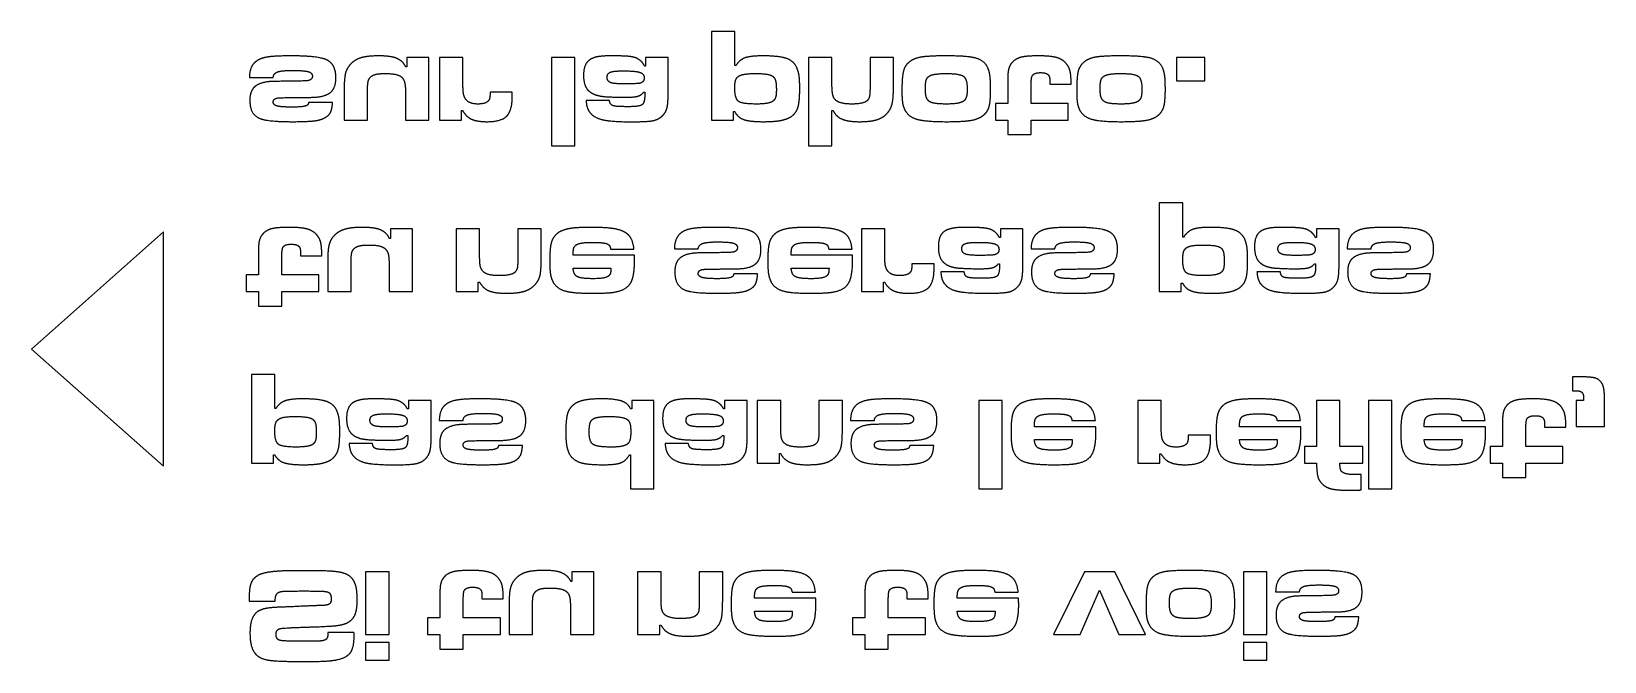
# Model space of a CAD drawing. Header units: millimetres. Extents: x 55 to 233, y 218 to 289.
import ezdxf

# ---------------------------------------------------------------- set-up
doc = ezdxf.new("R2010")
doc.units = ezdxf.units.MM
doc.layers.get('0').update_dxf_attribs({"linetype": 'CONTINUOUS'})

msp = doc.modelspace()

# ---------------------------------------------------------------- linework, layer by layer
for p, q in [((131.95, 289.1), (131.95, 279.05)), ((134.6, 289.1), (131.95, 289.1)), ((134.6, 285.23), (134.6, 289.1)), ((97.46, 285.09), (97.33, 285.09)), ((99.96, 286.15), (97.46, 286.15)), ((97.46, 286.15), (97.46, 285.09)), ((99.96, 279.05), (99.96, 286.15)), ((103.81, 286.15), (101.16, 286.15)), ((101.16, 286.15), (101.16, 279.05)), ((103.81, 283.2), (103.81, 286.15)), ((124.5, 285.18), (124.38, 285.18)), ((127.05, 286.15), (124.5, 286.15)), ((124.5, 286.15), (124.5, 285.18)), ((127.05, 281.88), (127.05, 286.15)), ((134.73, 285.23), (134.6, 285.23)), ((145.61, 286.15), (142.96, 286.15)), ((142.96, 286.15), (142.96, 276.15)), ((145.61, 283.12), (145.61, 286.15)), ((152.57, 286.15), (149.92, 286.15)), ((149.92, 286.15), (149.92, 282.69)), ((152.57, 282.69), (152.57, 286.15)), ((79.62, 283.89), (82.32, 283.89)), ((90.35, 282.3), (90.35, 279.05)), ((93, 279.05), (93, 282.3)), ((97.31, 281.91), (97.31, 279.05)), ((109.39, 282.21), (106.89, 282.21)), ((124.28, 282.2), (124.4, 282.2)), ((124.4, 282.2), (124.4, 281.83)), ((165.52, 283.01), (165.52, 280.95)), ((168.17, 280.95), (168.17, 283.01)), ((170.28, 283.11), (172.71, 283.11)), ((89.05, 281.06), (86.35, 281.06)), ((103.66, 279.05), (103.66, 280.12)), ((103.66, 280.12), (103.79, 280.12)), ((120.4, 281.28), (117.76, 281.28)), ((134.45, 279.05), (134.45, 280.01)), ((134.45, 280.01), (134.6, 280.01)), ((145.61, 276.15), (145.61, 280.13)), ((145.61, 280.13), (145.73, 280.13)), ((165.52, 280.95), (164.12, 280.95)), ((164.12, 280.95), (164.12, 279.05)), ((172.37, 280.95), (168.17, 280.95)), ((172.37, 279.05), (172.37, 280.95)), ((90.35, 279.05), (93, 279.05)), ((97.31, 279.05), (99.96, 279.05)), ((101.16, 279.05), (103.66, 279.05)), ((131.95, 279.05), (134.45, 279.05)), ((164.12, 279.05), (165.52, 279.05)), ((165.52, 279.05), (165.52, 277.42)), ((168.17, 277.42), (168.17, 279.05)), ((168.17, 279.05), (172.37, 279.05)), ((165.52, 277.42), (168.17, 277.42)), ((142.96, 276.15), (145.61, 276.15)), ((182.68, 269.66), (182.68, 259.61)), ((185.34, 269.66), (182.68, 269.66)), ((185.34, 265.79), (185.34, 269.66)), ((95.6, 265.64), (95.47, 265.64)), ((98.1, 266.71), (95.6, 266.71)), ((95.6, 266.71), (95.6, 265.64)), ((98.1, 259.61), (98.1, 266.71)), ((105.7, 266.71), (103.05, 266.71)), ((103.05, 266.71), (103.05, 259.61)), ((105.7, 263.87), (105.7, 266.71)), ((112.68, 266.71), (110.03, 266.71)), ((110.03, 266.71), (110.03, 263.48)), ((112.68, 263.48), (112.68, 266.71)), ((151.59, 266.71), (148.94, 266.71)), ((148.94, 266.71), (148.94, 259.61)), ((151.59, 263.76), (151.59, 266.71)), ((164.68, 265.74), (164.56, 265.74)), ((167.23, 266.71), (164.68, 266.71)), ((164.68, 266.71), (164.68, 265.74)), ((167.23, 262.43), (167.23, 266.71)), ((185.46, 265.79), (185.34, 265.79)), ((200.49, 265.74), (200.37, 265.74)), ((203.04, 266.71), (200.49, 266.71)), ((200.49, 266.71), (200.49, 265.74)), ((203.04, 262.43), (203.04, 266.71)), ((123.23, 263.73), (116.29, 263.73)), ((120.54, 264.43), (123.18, 264.43)), ((127.76, 264.45), (130.46, 264.45)), ((147.93, 263.73), (140.99, 263.73)), ((145.24, 264.43), (147.88, 264.43)), ((168.16, 264.45), (170.86, 264.45)), ((203.97, 264.45), (206.67, 264.45)), ((80.65, 263.57), (80.65, 261.5)), ((83.3, 261.5), (83.3, 263.57)), ((85.41, 263.67), (87.83, 263.67)), ((88.49, 262.85), (88.49, 259.61)), ((91.14, 259.61), (91.14, 262.85)), ((95.45, 262.46), (95.45, 259.61)), ((116.29, 262.28), (120.57, 262.28)), ((140.99, 262.28), (145.28, 262.28)), ((157.17, 262.76), (154.67, 262.76)), ((164.46, 262.76), (164.58, 262.76)), ((164.58, 262.76), (164.58, 262.38)), ((200.27, 262.76), (200.39, 262.76)), ((200.39, 262.76), (200.39, 262.38)), ((80.65, 261.5), (79.25, 261.5)), ((79.25, 261.5), (79.25, 259.61)), ((87.5, 261.5), (83.3, 261.5)), ((87.5, 259.61), (87.5, 261.5)), ((105.55, 259.61), (105.55, 260.69)), ((105.55, 260.69), (105.69, 260.69)), ((137.19, 261.61), (134.49, 261.61)), ((151.44, 259.61), (151.44, 260.68)), ((151.44, 260.68), (151.57, 260.68)), ((160.59, 261.83), (157.94, 261.83)), ((177.58, 261.61), (174.88, 261.61)), ((185.18, 259.61), (185.18, 260.57)), ((185.18, 260.57), (185.33, 260.57)), ((196.4, 261.83), (193.75, 261.83)), ((213.39, 261.61), (210.69, 261.61)), ((79.25, 259.61), (80.65, 259.61)), ((80.65, 259.61), (80.65, 257.97)), ((83.3, 257.97), (83.3, 259.61)), ((83.3, 259.61), (87.5, 259.61)), ((88.49, 259.61), (91.14, 259.61)), ((95.45, 259.61), (98.1, 259.61)), ((103.05, 259.61), (105.55, 259.61)), ((148.94, 259.61), (151.44, 259.61)), ((182.68, 259.61), (185.18, 259.61)), ((80.65, 257.97), (83.3, 257.97)), ((79.85, 250.21), (79.85, 240.16)), ((82.5, 250.21), (79.85, 250.21)), ((82.5, 246.35), (82.5, 250.21)), ((229.5, 249.93), (229.5, 248.36)), ((229.5, 248.36), (229.72, 248.36)), ((229.72, 248.36), (229.99, 248.36)), ((82.62, 246.35), (82.5, 246.35)), ((97.66, 246.3), (97.53, 246.3)), ((100.21, 247.26), (97.66, 247.26)), ((97.66, 247.26), (97.66, 246.3)), ((100.21, 242.99), (100.21, 247.26)), ((122.95, 246.33), (122.81, 246.33)), ((125.45, 247.26), (122.95, 247.26)), ((122.95, 247.26), (122.95, 246.33)), ((125.45, 237.26), (125.45, 247.26)), ((133.45, 246.3), (133.33, 246.3)), ((136, 247.26), (133.45, 247.26)), ((133.45, 247.26), (133.45, 246.3)), ((136, 242.99), (136, 247.26)), ((139.8, 247.26), (137.15, 247.26)), ((137.15, 247.26), (137.15, 240.16)), ((139.8, 244.43), (139.8, 247.26)), ((146.79, 247.26), (144.13, 247.26)), ((144.13, 247.26), (144.13, 244.04)), ((146.79, 244.04), (146.79, 247.26)), ((182.9, 247.26), (180.24, 247.26)), ((180.24, 247.26), (180.24, 240.16)), ((182.9, 244.32), (182.9, 247.26)), ((203.14, 247.26), (200.49, 247.26)), ((200.49, 247.26), (200.49, 242.06)), ((203.14, 242.06), (203.14, 247.26)), ((230.75, 247.26), (229.91, 247.26)), ((229.91, 247.26), (229.91, 244.3)), ((230.75, 247.54), (230.75, 247.26)), ((233.12, 244.3), (233.12, 247.21)), ((101.13, 245.01), (103.83, 245.01)), ((147.71, 245.01), (150.41, 245.01)), ((175.48, 244.29), (168.54, 244.29)), ((172.79, 244.99), (175.44, 244.99)), ((198.71, 244.29), (191.77, 244.29)), ((196.02, 244.99), (198.66, 244.99)), ((219.63, 244.29), (212.69, 244.29)), ((216.94, 244.99), (219.58, 244.99)), ((221.56, 244.13), (221.56, 242.06)), ((224.21, 242.06), (224.21, 244.13)), ((226.32, 244.22), (228.74, 244.22)), ((229.91, 244.3), (233.12, 244.3)), ((93.56, 242.39), (90.92, 242.39)), ((97.44, 243.31), (97.56, 243.31)), ((97.56, 243.31), (97.56, 242.94)), ((129.36, 242.39), (126.71, 242.39)), ((133.23, 243.31), (133.35, 243.31)), ((133.35, 243.31), (133.35, 242.94)), ((168.54, 242.84), (172.83, 242.84)), ((188.47, 243.32), (185.97, 243.32)), ((191.77, 242.84), (196.05, 242.84)), ((212.69, 242.84), (216.98, 242.84)), ((82.35, 240.16), (82.35, 241.12)), ((82.35, 241.12), (82.49, 241.12)), ((110.56, 242.17), (107.86, 242.17)), ((122.69, 241.12), (122.8, 241.12)), ((122.8, 241.12), (122.8, 237.26)), ((139.65, 240.16), (139.65, 241.25)), ((139.65, 241.25), (139.79, 241.25)), ((157.14, 242.17), (154.43, 242.17)), ((182.74, 240.16), (182.74, 241.23)), ((182.74, 241.23), (182.87, 241.23)), ((199.12, 242.06), (199.12, 240.16)), ((200.49, 242.06), (199.12, 242.06)), ((205.75, 242.06), (203.14, 242.06)), ((205.75, 240.16), (205.75, 242.06)), ((221.56, 242.06), (220.16, 242.06)), ((220.16, 242.06), (220.16, 240.16)), ((228.4, 242.06), (224.21, 242.06)), ((228.4, 240.16), (228.4, 242.06)), ((79.85, 240.16), (82.35, 240.16)), ((137.15, 240.16), (139.65, 240.16)), ((180.24, 240.16), (182.74, 240.16)), ((199.12, 240.16), (200.49, 240.16)), ((203.14, 240.16), (205.75, 240.16)), ((205.54, 237.12), (205.54, 238.87)), ((220.16, 240.16), (221.56, 240.16)), ((221.56, 240.16), (221.56, 238.53)), ((224.21, 238.53), (224.21, 240.16)), ((224.21, 240.16), (228.4, 240.16)), ((122.8, 237.26), (125.45, 237.26)), ((221.56, 238.53), (224.21, 238.53)), ((116.15, 226.76), (116.02, 226.76)), ((118.65, 227.82), (116.15, 227.82)), ((116.15, 227.82), (116.15, 226.76)), ((118.65, 220.72), (118.65, 227.82)), ((126.25, 227.82), (123.6, 227.82)), ((123.6, 227.82), (123.6, 220.72)), ((126.25, 224.98), (126.25, 227.82)), ((133.23, 227.82), (130.58, 227.82)), ((130.58, 227.82), (130.58, 224.6)), ((133.23, 224.6), (133.23, 227.82)), ((79.6, 224.98), (79.6, 224.51)), ((79.6, 224.51), (82.55, 224.51)), ((101.2, 224.68), (101.2, 222.62)), ((103.85, 222.62), (103.85, 224.68)), ((105.96, 224.78), (108.38, 224.78)), ((143.77, 224.84), (136.84, 224.84)), ((141.09, 225.55), (143.73, 225.55)), ((149.34, 224.68), (149.34, 222.62)), ((151.99, 222.62), (151.99, 224.68)), ((154.1, 224.78), (156.52, 224.78)), ((166.74, 224.84), (159.8, 224.84)), ((164.05, 225.55), (166.7, 225.55)), ((195.86, 225.56), (198.56, 225.56)), ((109.03, 223.97), (109.03, 220.72)), ((111.69, 220.72), (111.69, 223.97)), ((115.99, 223.58), (115.99, 220.72)), ((136.84, 223.39), (141.12, 223.39)), ((159.8, 223.39), (164.09, 223.39)), ((205.28, 222.73), (202.58, 222.73)), ((91.47, 220.96), (88.52, 220.96)), ((101.2, 222.62), (99.8, 222.62)), ((99.8, 222.62), (99.8, 220.72)), ((108.05, 222.62), (103.85, 222.62)), ((108.05, 220.72), (108.05, 222.62)), ((126.1, 220.72), (126.1, 221.8)), ((126.1, 221.8), (126.24, 221.8)), ((149.34, 222.62), (147.94, 222.62)), ((147.94, 222.62), (147.94, 220.72)), ((156.19, 222.62), (151.99, 222.62)), ((156.19, 220.72), (156.19, 222.62)), ((99.8, 220.72), (101.2, 220.72)), ((101.2, 220.72), (101.2, 219.09)), ((103.85, 219.09), (103.85, 220.72)), ((103.85, 220.72), (108.05, 220.72)), ((109.03, 220.72), (111.69, 220.72)), ((115.99, 220.72), (118.65, 220.72)), ((123.6, 220.72), (126.1, 220.72)), ((147.94, 220.72), (149.34, 220.72)), ((149.34, 220.72), (149.34, 219.09)), ((151.99, 219.09), (151.99, 220.72)), ((151.99, 220.72), (156.19, 220.72)), ((101.2, 219.09), (103.85, 219.09)), ((149.34, 219.09), (151.99, 219.09))]:
    msp.add_line(p, q)
for points in [[(113.85, 276.15), (116.5, 276.15), (116.5, 286.15), (113.85, 286.15)], [(184.62, 283.49), (187.83, 283.49), (187.83, 286.15), (184.62, 286.15)], [(69.89, 239.82), (69.89, 266.37), (54.94, 253.1)], [(162.24, 237.26), (164.89, 237.26), (164.89, 247.26), (162.24, 247.26)], [(206.38, 237.26), (209.03, 237.26), (209.03, 247.26), (206.38, 247.26)], [(92.79, 220.72), (95.45, 220.72), (95.45, 227.82), (92.79, 227.82)], [(170.71, 220.72), (173.72, 220.72), (175.93, 225.76), (178.12, 220.72), (181.13, 220.72), (177.64, 227.82), (174.21, 227.82)], [(192.23, 220.72), (194.88, 220.72), (194.88, 227.82), (192.23, 227.82)], [(92.79, 217.82), (95.45, 217.82), (95.45, 219.81), (92.79, 219.81)], [(192.23, 217.82), (194.88, 217.82), (194.88, 219.81), (192.23, 219.81)]]:
    msp.add_lwpolyline(points, close=True)
for points in [[(80.24, 285.59), (79.64, 285.05), (79.62, 283.89)], [(81.57, 286.18), (80.73, 286.03), (80.24, 285.59)], [(84.35, 286.33), (82.41, 286.33), (81.57, 286.18)], [(88.32, 285.9), (87.39, 286.33), (84.35, 286.33)], [(89.15, 285.15), (88.89, 285.65), (88.32, 285.9)], [(89.42, 283.84), (89.42, 284.65), (89.15, 285.15)], [(91.13, 285.44), (90.65, 284.94), (90.5, 284.34)], [(92.33, 286.13), (91.61, 285.92), (91.13, 285.44)], [(94.29, 286.33), (93.06, 286.33), (92.33, 286.13)], [(96.32, 286.05), (95.64, 286.33), (94.29, 286.33)], [(97.33, 285.09), (97.01, 285.77), (96.32, 286.05)], [(117.99, 285.73), (117.47, 285.24), (117.47, 284.13)], [(118.92, 286.2), (118.34, 286.06), (117.99, 285.73)], [(120.57, 286.33), (119.5, 286.33), (118.92, 286.2)], [(122.5, 286.28), (121.89, 286.33), (120.57, 286.33)], [(123.45, 286.08), (123.11, 286.22), (122.5, 286.28)], [(124.38, 285.18), (124.08, 285.8), (123.45, 286.08)], [(135.75, 286.1), (135.12, 285.87), (134.73, 285.23)], [(137.73, 286.33), (136.38, 286.33), (135.75, 286.1)], [(140.46, 286.04), (139.61, 286.33), (137.73, 286.33)], [(141.64, 284.96), (141.31, 285.74), (140.46, 286.04)], [(154.35, 285.62), (153.86, 285.22), (153.7, 284.57)], [(155.72, 286.19), (154.87, 286.05), (154.35, 285.62)], [(158.57, 286.33), (156.58, 286.33), (155.72, 286.19)], [(161.77, 286.11), (160.81, 286.33), (158.57, 286.33)], [(163.32, 284.84), (162.94, 285.83), (161.77, 286.11)], [(166.1, 285.67), (165.81, 285.39), (165.69, 285.06)], [(167.1, 286.19), (166.49, 286.05), (166.1, 285.67)], [(169, 286.33), (167.72, 286.33), (167.1, 286.19)], [(171.08, 286.13), (170.38, 286.33), (169, 286.33)], [(172.17, 285.42), (171.77, 285.93), (171.08, 286.13)], [(172.58, 284.58), (172.48, 285.04), (172.17, 285.42)], [(174.15, 285.62), (173.66, 285.22), (173.49, 284.57)], [(175.52, 286.19), (174.66, 286.05), (174.15, 285.62)], [(178.36, 286.33), (176.38, 286.33), (175.52, 286.19)], [(181.57, 286.11), (180.6, 286.33), (178.36, 286.33)], [(183.12, 284.84), (182.73, 285.83), (181.57, 286.11)], [(81.69, 283.39), (80.44, 283.22), (80, 282.57)], [(84.05, 283.45), (82.13, 283.45), (81.69, 283.39)], [(82.32, 283.89), (82.36, 284.35), (82.83, 284.52)], [(82.83, 284.52), (83.3, 284.68), (84.54, 284.68)], [(86.32, 283.53), (86.11, 283.48), (84.05, 283.45)], [(84.54, 284.68), (85.83, 284.68), (86.3, 284.54)], [(86.3, 284.54), (86.76, 284.41), (86.76, 284.02)], [(86.76, 284.02), (86.76, 283.66), (86.32, 283.53)], [(88.74, 282.13), (89.42, 282.63), (89.42, 283.84)], [(90.5, 284.34), (90.35, 283.75), (90.35, 282.3)], [(93, 282.3), (93, 283.07), (93.07, 283.4)], [(93.07, 283.4), (93.14, 283.73), (93.36, 283.94)], [(93.36, 283.94), (93.59, 284.16), (93.96, 284.25)], [(93.96, 284.25), (94.32, 284.33), (95.09, 284.33)], [(95.09, 284.33), (96.38, 284.33), (96.84, 283.94)], [(96.84, 283.94), (97.12, 283.69), (97.21, 283.3)], [(117.47, 284.13), (117.47, 282.89), (118.08, 282.34)], [(120.13, 283.89), (120.13, 284.32), (120.51, 284.48)], [(120.51, 283.31), (120.13, 283.5), (120.13, 283.89)], [(120.51, 284.48), (120.89, 284.63), (121.96, 284.63)], [(122.18, 283.15), (120.84, 283.15), (120.51, 283.31)], [(121.96, 284.63), (123.35, 284.63), (123.85, 284.46)], [(123.85, 284.46), (124.35, 284.3), (124.35, 283.83)], [(124.35, 283.83), (124.35, 283.4), (123.91, 283.24)], [(134.6, 282.68), (134.6, 283.28), (134.71, 283.6)], [(134.71, 283.6), (134.82, 283.91), (135.09, 284.06)], [(135.09, 284.06), (135.56, 284.33), (136.97, 284.33)], [(136.97, 284.33), (138.43, 284.33), (138.87, 284.04)], [(138.87, 284.04), (139.12, 283.87), (139.21, 283.54)], [(139.21, 283.54), (139.31, 283.2), (139.31, 282.49)], [(141.89, 284.04), (141.82, 284.54), (141.64, 284.96)], [(141.96, 282.63), (141.96, 283.53), (141.89, 284.04)], [(153.7, 284.57), (153.53, 283.91), (153.53, 282.37)], [(156.19, 282.65), (156.19, 283.34), (156.3, 283.64)], [(156.3, 283.64), (156.42, 283.94), (156.75, 284.1)], [(156.75, 284.1), (157.25, 284.33), (158.57, 284.33)], [(158.57, 284.33), (160.08, 284.33), (160.5, 284.02)], [(160.5, 284.02), (160.93, 283.7), (160.93, 282.58)], [(163.52, 283.95), (163.47, 284.44), (163.32, 284.84)], [(163.58, 282.46), (163.58, 283.45), (163.52, 283.95)], [(165.53, 284.16), (165.52, 283.94), (165.52, 283.01)], [(165.69, 285.06), (165.56, 284.74), (165.53, 284.16)], [(168.17, 283.01), (168.17, 283.85), (168.29, 284.06)], [(168.29, 284.06), (168.49, 284.43), (169.23, 284.43)], [(169.23, 284.43), (169.99, 284.43), (170.18, 284.08)], [(170.18, 284.08), (170.25, 283.94), (170.27, 283.8)], [(170.27, 283.8), (170.28, 283.67), (170.28, 283.11)], [(172.71, 283.11), (172.69, 284.13), (172.58, 284.58)], [(173.49, 284.57), (173.33, 283.91), (173.33, 282.37)], [(175.98, 282.65), (175.98, 283.34), (176.1, 283.64)], [(176.1, 283.64), (176.21, 283.94), (176.54, 284.1)], [(176.54, 284.1), (177.05, 284.33), (178.37, 284.33)], [(178.37, 284.33), (179.88, 284.33), (180.3, 284.02)], [(180.3, 284.02), (180.72, 283.7), (180.72, 282.58)], [(183.32, 283.95), (183.26, 284.44), (183.12, 284.84)], [(183.37, 282.46), (183.37, 283.45), (183.32, 283.95)], [(80, 282.57), (79.67, 282.09), (79.67, 281.27)], [(82.32, 281.09), (82.32, 281.53), (82.96, 281.57)], [(82.96, 281.57), (83.46, 281.61), (86.58, 281.63)], [(86.58, 281.63), (88.08, 281.64), (88.74, 282.13)], [(97.21, 283.3), (97.31, 282.9), (97.31, 281.91)], [(103.88, 282.01), (103.81, 282.39), (103.81, 283.2)], [(104.15, 281.38), (103.95, 281.64), (103.88, 282.01)], [(106.89, 282.21), (106.89, 281.58), (106.76, 281.34)], [(108.77, 279.5), (109.4, 280.13), (109.4, 281.73)], [(109.4, 281.73), (109.4, 281.83), (109.39, 282.21)], [(118.08, 282.34), (118.57, 281.91), (119.36, 281.78)], [(119.36, 281.78), (120.15, 281.64), (122.27, 281.64)], [(123.91, 283.24), (123.72, 283.17), (122.18, 283.15)], [(122.27, 281.64), (123.19, 281.64), (123.58, 281.75)], [(123.58, 281.75), (123.97, 281.86), (124.28, 282.2)], [(124.4, 281.83), (124.4, 280.99), (124.09, 280.78)], [(126.92, 280.42), (127.05, 280.91), (127.05, 281.88)], [(134.99, 281.2), (134.6, 281.54), (134.6, 282.68)], [(139.2, 281.56), (139.09, 281.27), (138.78, 281.11)], [(139.31, 282.49), (139.31, 281.84), (139.2, 281.56)], [(141.8, 280.66), (141.96, 281.28), (141.96, 282.63)], [(145.7, 281.93), (145.61, 282.3), (145.61, 283.12)], [(146.02, 281.32), (145.78, 281.55), (145.7, 281.93)], [(149.86, 281.76), (149.8, 281.47), (149.62, 281.28)], [(149.92, 282.69), (149.92, 282.06), (149.86, 281.76)], [(152.41, 280.83), (152.57, 281.44), (152.57, 282.69)], [(153.53, 282.37), (153.53, 281.49), (153.6, 281.03)], [(156.32, 281.58), (156.19, 281.94), (156.19, 282.65)], [(156.8, 281.07), (156.46, 281.23), (156.32, 281.58)], [(160.79, 281.56), (160.66, 281.23), (160.32, 281.09)], [(160.93, 282.58), (160.93, 281.88), (160.79, 281.56)], [(163.39, 280.52), (163.58, 281.13), (163.58, 282.46)], [(173.33, 282.37), (173.33, 281.49), (173.4, 281.03)], [(176.12, 281.58), (175.98, 281.94), (175.98, 282.65)], [(176.6, 281.07), (176.26, 281.23), (176.12, 281.58)], [(180.59, 281.56), (180.46, 281.23), (180.11, 281.09)], [(180.72, 282.58), (180.72, 281.88), (180.59, 281.56)], [(183.18, 280.52), (183.37, 281.13), (183.37, 282.46)], [(79.67, 281.27), (79.67, 279.7), (80.83, 279.23)], [(82.79, 280.64), (82.32, 280.76), (82.32, 281.09)], [(84.49, 280.52), (83.25, 280.52), (82.79, 280.64)], [(86.16, 280.72), (85.83, 280.52), (84.49, 280.52)], [(86.35, 281.06), (86.27, 280.79), (86.16, 280.72)], [(88.48, 279.52), (88.76, 279.75), (88.88, 280.08)], [(88.88, 280.08), (89, 280.41), (89.05, 281.06)], [(103.79, 280.12), (104.16, 279.44), (104.79, 279.15)], [(105.49, 280.87), (104.54, 280.87), (104.15, 281.38)], [(106.76, 281.34), (106.5, 280.87), (105.49, 280.87)], [(117.76, 281.28), (117.81, 280.45), (118.11, 280.02)], [(118.11, 280.02), (118.59, 279.34), (119.59, 279.1)], [(120.81, 280.68), (120.47, 280.79), (120.4, 281.28)], [(122.57, 280.57), (121.14, 280.57), (120.81, 280.68)], [(124.09, 280.78), (123.78, 280.57), (122.57, 280.57)], [(126.44, 279.57), (126.79, 279.92), (126.92, 280.42)], [(134.6, 280.01), (134.93, 279.35), (135.62, 279.11)], [(137.05, 280.87), (135.38, 280.87), (134.99, 281.2)], [(138.78, 281.11), (138.32, 280.87), (137.05, 280.87)], [(141.23, 279.64), (141.65, 280.03), (141.8, 280.66)], [(145.73, 280.13), (146.06, 279.46), (146.76, 279.16)], [(147.87, 280.87), (146.47, 280.87), (146.02, 281.32)], [(149.62, 281.28), (149.24, 280.87), (147.87, 280.87)], [(150.62, 279.07), (151.34, 279.28), (151.79, 279.75)], [(151.79, 279.75), (152.25, 280.23), (152.41, 280.83)], [(153.6, 281.03), (153.67, 280.57), (153.87, 280.19)], [(153.87, 280.19), (154.27, 279.42), (155.23, 279.15)], [(158.58, 280.87), (157.26, 280.87), (156.8, 281.07)], [(160.32, 281.09), (159.81, 280.87), (158.58, 280.87)], [(162.67, 279.52), (163.2, 279.9), (163.39, 280.52)], [(173.4, 281.03), (173.47, 280.57), (173.66, 280.19)], [(173.66, 280.19), (174.07, 279.42), (175.03, 279.15)], [(178.38, 280.87), (177.06, 280.87), (176.6, 281.07)], [(180.11, 281.09), (179.61, 280.87), (178.38, 280.87)], [(182.46, 279.52), (182.99, 279.9), (183.18, 280.52)], [(80.83, 279.23), (81.7, 278.87), (84.57, 278.87)], [(84.57, 278.87), (86.38, 278.87), (87.2, 279)], [(87.2, 279), (88.02, 279.14), (88.48, 279.52)], [(104.79, 279.15), (105.42, 278.87), (106.54, 278.87)], [(106.54, 278.87), (108.14, 278.87), (108.77, 279.5)], [(119.59, 279.1), (120.59, 278.86), (122.97, 278.86)], [(122.97, 278.86), (124.72, 278.86), (125.36, 278.99)], [(125.36, 278.99), (125.99, 279.12), (126.44, 279.57)], [(135.62, 279.11), (136.32, 278.87), (137.85, 278.87)], [(137.85, 278.87), (139.22, 278.87), (139.99, 279.05)], [(139.99, 279.05), (140.77, 279.23), (141.23, 279.64)], [(146.76, 279.16), (147.46, 278.87), (148.72, 278.87)], [(148.72, 278.87), (149.9, 278.87), (150.62, 279.07)], [(155.23, 279.15), (156.19, 278.87), (158.56, 278.87)], [(158.56, 278.87), (160.37, 278.87), (161.27, 279.01)], [(161.27, 279.01), (162.16, 279.15), (162.67, 279.52)], [(175.03, 279.15), (175.99, 278.87), (178.35, 278.87)], [(178.35, 278.87), (180.16, 278.87), (181.06, 279.01)], [(181.06, 279.01), (181.96, 279.15), (182.46, 279.52)], [(80.82, 265.62), (80.69, 265.29), (80.66, 264.71)], [(81.23, 266.23), (80.94, 265.95), (80.82, 265.62)], [(82.23, 266.75), (81.61, 266.61), (81.23, 266.23)], [(84.13, 266.89), (82.85, 266.89), (82.23, 266.75)], [(86.2, 266.69), (85.5, 266.89), (84.13, 266.89)], [(87.3, 265.98), (86.9, 266.49), (86.2, 266.69)], [(87.71, 265.14), (87.61, 265.59), (87.3, 265.98)], [(89.27, 266), (88.79, 265.5), (88.64, 264.9)], [(90.47, 266.68), (89.75, 266.48), (89.27, 266)], [(92.43, 266.89), (91.2, 266.89), (90.47, 266.68)], [(94.46, 266.61), (93.77, 266.89), (92.43, 266.89)], [(95.47, 265.64), (95.15, 266.32), (94.46, 266.61)], [(114.53, 266.22), (114.02, 265.83), (113.83, 265.19)], [(115.84, 266.74), (115.01, 266.59), (114.53, 266.22)], [(118.21, 266.89), (116.67, 266.89), (115.84, 266.74)], [(121.03, 266.72), (120.09, 266.89), (118.21, 266.89)], [(122.48, 266.1), (121.97, 266.54), (121.03, 266.72)], [(123.18, 264.43), (123.07, 265.59), (122.48, 266.1)], [(128.38, 266.15), (127.78, 265.61), (127.76, 264.45)], [(129.71, 266.74), (128.87, 266.59), (128.38, 266.15)], [(132.49, 266.89), (130.55, 266.89), (129.71, 266.74)], [(136.46, 266.46), (135.53, 266.89), (132.49, 266.89)], [(137.29, 265.71), (137.03, 266.21), (136.46, 266.46)], [(137.56, 264.4), (137.56, 265.2), (137.29, 265.71)], [(139.23, 266.22), (138.72, 265.83), (138.53, 265.19)], [(140.54, 266.74), (139.72, 266.59), (139.23, 266.22)], [(142.92, 266.89), (141.37, 266.89), (140.54, 266.74)], [(145.73, 266.72), (144.79, 266.89), (142.92, 266.89)], [(147.18, 266.1), (146.67, 266.54), (145.73, 266.72)], [(147.88, 264.43), (147.77, 265.59), (147.18, 266.1)], [(158.17, 266.29), (157.66, 265.8), (157.66, 264.68)], [(159.1, 266.75), (158.52, 266.62), (158.17, 266.29)], [(160.75, 266.89), (159.68, 266.89), (159.1, 266.75)], [(162.68, 266.83), (162.08, 266.89), (160.75, 266.89)], [(163.63, 266.63), (163.29, 266.78), (162.68, 266.83)], [(164.56, 265.74), (164.27, 266.35), (163.63, 266.63)], [(168.78, 266.15), (168.18, 265.61), (168.16, 264.45)], [(170.1, 266.74), (169.26, 266.59), (168.78, 266.15)], [(172.89, 266.89), (170.95, 266.89), (170.1, 266.74)], [(176.86, 266.46), (175.92, 266.89), (172.89, 266.89)], [(177.69, 265.71), (177.42, 266.21), (176.86, 266.46)], [(177.95, 264.4), (177.95, 265.2), (177.69, 265.71)], [(186.48, 266.66), (185.85, 266.43), (185.46, 265.79)], [(188.46, 266.89), (187.11, 266.89), (186.48, 266.66)], [(191.2, 266.59), (190.35, 266.89), (188.46, 266.89)], [(192.38, 265.52), (192.05, 266.3), (191.2, 266.59)], [(192.62, 264.6), (192.55, 265.1), (192.38, 265.52)], [(193.98, 266.29), (193.47, 265.8), (193.47, 264.68)], [(194.91, 266.75), (194.33, 266.62), (193.98, 266.29)], [(196.56, 266.89), (195.49, 266.89), (194.91, 266.75)], [(198.49, 266.83), (197.88, 266.89), (196.56, 266.89)], [(199.44, 266.63), (199.1, 266.78), (198.49, 266.83)], [(200.37, 265.74), (200.08, 266.35), (199.44, 266.63)], [(204.59, 266.15), (203.99, 265.61), (203.97, 264.45)], [(205.91, 266.74), (205.07, 266.59), (204.59, 266.15)], [(208.7, 266.89), (206.76, 266.89), (205.91, 266.74)], [(212.67, 266.46), (211.73, 266.89), (208.7, 266.89)], [(213.5, 265.71), (213.23, 266.21), (212.67, 266.46)], [(213.76, 264.4), (213.76, 265.2), (213.5, 265.71)], [(80.66, 264.71), (80.65, 264.5), (80.65, 263.57)], [(83.3, 263.57), (83.3, 264.41), (83.42, 264.62)], [(83.42, 264.62), (83.61, 264.98), (84.35, 264.98)], [(84.35, 264.98), (85.12, 264.98), (85.31, 264.63)], [(85.31, 264.63), (85.38, 264.49), (85.39, 264.36)], [(85.39, 264.36), (85.41, 264.22), (85.41, 263.67)], [(87.83, 263.67), (87.82, 264.68), (87.71, 265.14)], [(88.64, 264.9), (88.49, 264.3), (88.49, 262.85)], [(91.14, 262.85), (91.14, 263.63), (91.21, 263.96)], [(91.21, 263.96), (91.28, 264.29), (91.5, 264.5)], [(91.5, 264.5), (91.73, 264.72), (92.1, 264.8)], [(92.1, 264.8), (92.46, 264.89), (93.23, 264.89)], [(93.23, 264.89), (94.51, 264.89), (94.98, 264.49)], [(94.98, 264.49), (95.26, 264.24), (95.35, 263.85)], [(95.35, 263.85), (95.45, 263.46), (95.45, 262.46)], [(105.77, 262.52), (105.7, 262.9), (105.7, 263.87)], [(113.83, 265.19), (113.64, 264.54), (113.64, 263.19)], [(116.29, 263.73), (116.29, 264.27), (116.36, 264.51)], [(116.36, 264.51), (116.43, 264.74), (116.63, 264.9)], [(116.63, 264.9), (117.03, 265.19), (118.42, 265.19)], [(118.42, 265.19), (119.31, 265.19), (119.75, 265.12)], [(119.75, 265.12), (120.19, 265.05), (120.35, 264.89)], [(120.35, 264.89), (120.49, 264.76), (120.54, 264.43)], [(123.24, 263.01), (123.24, 263.18), (123.23, 263.73)], [(129.83, 263.94), (128.58, 263.78), (128.14, 263.13)], [(132.19, 264.01), (130.27, 264.01), (129.83, 263.94)], [(130.46, 264.45), (130.5, 264.9), (130.97, 265.07)], [(130.97, 265.07), (131.44, 265.24), (132.68, 265.24)], [(134.46, 264.09), (134.25, 264.03), (132.19, 264.01)], [(132.68, 265.24), (133.97, 265.24), (134.44, 265.1)], [(134.44, 265.1), (134.9, 264.96), (134.9, 264.58)], [(134.9, 264.58), (134.9, 264.21), (134.46, 264.09)], [(136.88, 262.69), (137.56, 263.18), (137.56, 264.4)], [(138.53, 265.19), (138.34, 264.54), (138.34, 263.19)], [(140.99, 263.73), (140.99, 264.27), (141.06, 264.51)], [(141.06, 264.51), (141.13, 264.74), (141.34, 264.9)], [(141.34, 264.9), (141.73, 265.19), (143.12, 265.19)], [(143.12, 265.19), (144.01, 265.19), (144.45, 265.12)], [(144.45, 265.12), (144.9, 265.05), (145.06, 264.89)], [(145.06, 264.89), (145.19, 264.76), (145.24, 264.43)], [(147.94, 263.01), (147.94, 263.18), (147.93, 263.73)], [(151.66, 262.57), (151.59, 262.95), (151.59, 263.76)], [(157.66, 264.68), (157.66, 263.45), (158.27, 262.9)], [(160.31, 264.45), (160.31, 264.88), (160.69, 265.04)], [(160.7, 263.87), (160.31, 264.06), (160.31, 264.45)], [(160.69, 265.04), (161.07, 265.19), (162.14, 265.19)], [(162.36, 263.71), (161.02, 263.71), (160.7, 263.87)], [(162.14, 265.19), (163.53, 265.19), (164.03, 265.02)], [(164.1, 263.8), (163.9, 263.72), (162.36, 263.71)], [(164.03, 265.02), (164.53, 264.85), (164.53, 264.38)], [(164.53, 264.38), (164.53, 263.96), (164.1, 263.8)], [(170.22, 263.94), (168.98, 263.78), (168.54, 263.13)], [(172.59, 264.01), (170.67, 264.01), (170.22, 263.94)], [(170.86, 264.45), (170.9, 264.9), (171.36, 265.07)], [(171.36, 265.07), (171.83, 265.24), (173.08, 265.24)], [(174.85, 264.09), (174.65, 264.03), (172.59, 264.01)], [(173.08, 265.24), (174.37, 265.24), (174.83, 265.1)], [(174.83, 265.1), (175.3, 264.96), (175.3, 264.58)], [(175.3, 264.58), (175.3, 264.21), (174.85, 264.09)], [(177.28, 262.69), (177.95, 263.18), (177.95, 264.4)], [(185.34, 263.23), (185.34, 263.84), (185.45, 264.15)], [(185.45, 264.15), (185.56, 264.46), (185.83, 264.62)], [(185.83, 264.62), (186.29, 264.89), (187.7, 264.89)], [(187.7, 264.89), (189.17, 264.89), (189.61, 264.6)], [(189.61, 264.6), (189.86, 264.43), (189.95, 264.09)], [(189.95, 264.09), (190.04, 263.76), (190.04, 263.05)], [(192.69, 263.19), (192.69, 264.09), (192.62, 264.6)], [(193.47, 264.68), (193.47, 263.45), (194.08, 262.9)], [(196.12, 264.45), (196.12, 264.88), (196.5, 265.04)], [(196.51, 263.87), (196.12, 264.06), (196.12, 264.45)], [(196.5, 265.04), (196.88, 265.19), (197.95, 265.19)], [(198.17, 263.71), (196.83, 263.71), (196.51, 263.87)], [(197.95, 265.19), (199.34, 265.19), (199.84, 265.02)], [(199.91, 263.8), (199.71, 263.72), (198.17, 263.71)], [(199.84, 265.02), (200.34, 264.85), (200.34, 264.38)], [(200.34, 264.38), (200.34, 263.96), (199.91, 263.8)], [(206.03, 263.94), (204.79, 263.78), (204.35, 263.13)], [(208.4, 264.01), (206.48, 264.01), (206.03, 263.94)], [(206.67, 264.45), (206.71, 264.9), (207.17, 265.07)], [(207.17, 265.07), (207.64, 265.24), (208.89, 265.24)], [(210.66, 264.09), (210.46, 264.03), (208.4, 264.01)], [(208.89, 265.24), (210.18, 265.24), (210.64, 265.1)], [(210.64, 265.1), (211.11, 264.96), (211.11, 264.58)], [(211.11, 264.58), (211.11, 264.21), (210.66, 264.09)], [(213.09, 262.69), (213.76, 263.18), (213.76, 264.4)], [(106.09, 261.89), (105.85, 262.15), (105.77, 262.52)], [(109.97, 262.32), (109.91, 262.02), (109.69, 261.8)], [(110.03, 263.48), (110.03, 262.63), (109.97, 262.32)], [(112.54, 261.42), (112.68, 262.02), (112.68, 263.48)], [(113.64, 263.19), (113.64, 262.18), (113.71, 261.67)], [(116.75, 261.31), (116.32, 261.54), (116.29, 262.28)], [(120.57, 262.28), (120.56, 261.86), (120.52, 261.71)], [(122.76, 260.51), (123.24, 261.26), (123.24, 263.01)], [(128.14, 263.13), (127.81, 262.65), (127.81, 261.83)], [(130.46, 261.65), (130.46, 262.08), (131.1, 262.13)], [(131.1, 262.13), (131.6, 262.16), (134.72, 262.19)], [(134.72, 262.19), (136.21, 262.19), (136.88, 262.69)], [(138.34, 263.19), (138.34, 262.18), (138.41, 261.67)], [(141.45, 261.31), (141.02, 261.54), (140.99, 262.28)], [(145.28, 262.28), (145.26, 261.86), (145.22, 261.71)], [(147.46, 260.51), (147.94, 261.26), (147.94, 263.01)], [(151.93, 261.94), (151.73, 262.19), (151.66, 262.57)], [(153.27, 261.42), (152.32, 261.42), (151.93, 261.94)], [(154.67, 262.76), (154.67, 262.14), (154.54, 261.89)], [(156.55, 260.05), (157.18, 260.68), (157.18, 262.29)], [(157.18, 262.29), (157.18, 262.38), (157.17, 262.76)], [(158.27, 262.9), (158.75, 262.46), (159.54, 262.33)], [(159.54, 262.33), (160.33, 262.2), (162.46, 262.2)], [(162.46, 262.2), (163.37, 262.2), (163.76, 262.31)], [(163.76, 262.31), (164.16, 262.41), (164.46, 262.76)], [(164.58, 262.38), (164.58, 261.55), (164.27, 261.34)], [(167.1, 260.97), (167.23, 261.47), (167.23, 262.43)], [(168.54, 263.13), (168.21, 262.65), (168.21, 261.83)], [(170.86, 261.65), (170.86, 262.08), (171.5, 262.13)], [(171.5, 262.13), (171.99, 262.16), (175.12, 262.19)], [(175.12, 262.19), (176.61, 262.19), (177.28, 262.69)], [(185.72, 261.76), (185.34, 262.1), (185.34, 263.23)], [(189.93, 262.11), (189.82, 261.83), (189.51, 261.67)], [(190.04, 263.05), (190.04, 262.4), (189.93, 262.11)], [(192.54, 261.21), (192.69, 261.84), (192.69, 263.19)], [(194.08, 262.9), (194.56, 262.46), (195.35, 262.33)], [(195.35, 262.33), (196.14, 262.2), (198.27, 262.2)], [(198.27, 262.2), (199.18, 262.2), (199.57, 262.31)], [(199.57, 262.31), (199.97, 262.41), (200.27, 262.76)], [(200.39, 262.38), (200.39, 261.55), (200.08, 261.34)], [(202.91, 260.97), (203.04, 261.47), (203.04, 262.43)], [(204.35, 263.13), (204.02, 262.65), (204.02, 261.83)], [(206.67, 261.65), (206.67, 262.08), (207.31, 262.13)], [(207.31, 262.13), (207.8, 262.16), (210.93, 262.19)], [(210.93, 262.19), (212.42, 262.19), (213.09, 262.69)], [(105.69, 260.69), (106.05, 260), (106.73, 259.71)], [(107.91, 261.42), (106.54, 261.42), (106.09, 261.89)], [(109.69, 261.8), (109.31, 261.42), (107.91, 261.42)], [(110.7, 259.63), (111.43, 259.83), (111.9, 260.32)], [(111.9, 260.32), (112.39, 260.82), (112.54, 261.42)], [(113.71, 261.67), (113.78, 261.16), (113.99, 260.75)], [(113.99, 260.75), (114.41, 259.9), (115.53, 259.64)], [(118.52, 261.07), (117.18, 261.07), (116.75, 261.31)], [(120.36, 261.42), (120.02, 261.07), (118.52, 261.07)], [(120.52, 261.71), (120.48, 261.55), (120.36, 261.42)], [(120.98, 259.55), (122.27, 259.77), (122.76, 260.51)], [(127.81, 261.83), (127.81, 260.26), (128.97, 259.78)], [(130.93, 261.2), (130.46, 261.32), (130.46, 261.65)], [(132.63, 261.07), (131.39, 261.07), (130.93, 261.2)], [(134.3, 261.28), (133.97, 261.07), (132.63, 261.07)], [(134.49, 261.61), (134.41, 261.35), (134.3, 261.28)], [(136.62, 260.08), (136.9, 260.31), (137.02, 260.64)], [(137.02, 260.64), (137.14, 260.97), (137.19, 261.61)], [(138.41, 261.67), (138.49, 261.16), (138.69, 260.75)], [(138.69, 260.75), (139.12, 259.9), (140.23, 259.64)], [(143.23, 261.07), (141.88, 261.07), (141.45, 261.31)], [(145.06, 261.42), (144.72, 261.07), (143.23, 261.07)], [(145.22, 261.71), (145.18, 261.55), (145.06, 261.42)], [(145.69, 259.55), (146.98, 259.77), (147.46, 260.51)], [(151.57, 260.68), (151.94, 260), (152.57, 259.71)], [(154.54, 261.89), (154.28, 261.42), (153.27, 261.42)], [(157.94, 261.83), (157.99, 261.01), (158.29, 260.58)], [(158.29, 260.58), (158.77, 259.9), (159.77, 259.66)], [(160.99, 261.23), (160.65, 261.34), (160.59, 261.83)], [(162.76, 261.12), (161.33, 261.12), (160.99, 261.23)], [(164.27, 261.34), (163.97, 261.12), (162.76, 261.12)], [(166.62, 260.13), (166.98, 260.48), (167.1, 260.97)], [(168.21, 261.83), (168.21, 260.26), (169.36, 259.78)], [(171.32, 261.2), (170.86, 261.32), (170.86, 261.65)], [(173.03, 261.07), (171.78, 261.07), (171.32, 261.2)], [(174.7, 261.28), (174.37, 261.07), (173.03, 261.07)], [(174.88, 261.61), (174.81, 261.35), (174.7, 261.28)], [(177.01, 260.08), (177.29, 260.31), (177.41, 260.64)], [(177.41, 260.64), (177.53, 260.97), (177.58, 261.61)], [(185.33, 260.57), (185.66, 259.91), (186.36, 259.67)], [(187.78, 261.42), (186.11, 261.42), (185.72, 261.76)], [(189.51, 261.67), (189.06, 261.43), (187.78, 261.42)], [(190.73, 259.6), (191.5, 259.78), (191.96, 260.2)], [(191.96, 260.2), (192.38, 260.59), (192.54, 261.21)], [(193.75, 261.83), (193.8, 261.01), (194.1, 260.58)], [(194.1, 260.58), (194.58, 259.9), (195.58, 259.66)], [(196.8, 261.23), (196.46, 261.34), (196.4, 261.83)], [(198.57, 261.12), (197.14, 261.12), (196.8, 261.23)], [(200.08, 261.34), (199.77, 261.12), (198.57, 261.12)], [(202.43, 260.13), (202.79, 260.48), (202.91, 260.97)], [(204.02, 261.83), (204.02, 260.26), (205.17, 259.78)], [(207.13, 261.2), (206.67, 261.32), (206.67, 261.65)], [(208.84, 261.07), (207.59, 261.07), (207.13, 261.2)], [(210.51, 261.28), (210.18, 261.07), (208.84, 261.07)], [(210.69, 261.61), (210.62, 261.35), (210.51, 261.28)], [(212.82, 260.08), (213.1, 260.31), (213.22, 260.64)], [(213.22, 260.64), (213.34, 260.97), (213.39, 261.61)], [(106.73, 259.71), (107.42, 259.42), (108.7, 259.42)], [(108.7, 259.42), (109.97, 259.42), (110.7, 259.63)], [(115.53, 259.64), (116.48, 259.42), (118.49, 259.42)], [(118.49, 259.42), (120.26, 259.42), (120.98, 259.55)], [(128.97, 259.78), (129.84, 259.42), (132.71, 259.42)], [(132.71, 259.42), (134.52, 259.42), (135.34, 259.56)], [(135.34, 259.56), (136.16, 259.69), (136.62, 260.08)], [(140.23, 259.64), (141.18, 259.42), (143.19, 259.42)], [(143.19, 259.42), (144.96, 259.42), (145.69, 259.55)], [(152.57, 259.71), (153.2, 259.42), (154.32, 259.42)], [(154.32, 259.42), (155.92, 259.42), (156.55, 260.05)], [(159.77, 259.66), (160.77, 259.42), (163.15, 259.42)], [(163.15, 259.42), (164.9, 259.42), (165.54, 259.55)], [(165.54, 259.55), (166.18, 259.68), (166.62, 260.13)], [(169.36, 259.78), (170.24, 259.42), (173.11, 259.42)], [(173.11, 259.42), (174.92, 259.42), (175.74, 259.56)], [(175.74, 259.56), (176.56, 259.69), (177.01, 260.08)], [(186.36, 259.67), (187.05, 259.42), (188.58, 259.42)], [(188.58, 259.42), (189.95, 259.42), (190.73, 259.6)], [(195.58, 259.66), (196.58, 259.42), (198.96, 259.42)], [(198.96, 259.42), (200.71, 259.42), (201.35, 259.55)], [(201.35, 259.55), (201.99, 259.68), (202.43, 260.13)], [(205.17, 259.78), (206.05, 259.42), (208.92, 259.42)], [(208.92, 259.42), (210.73, 259.42), (211.55, 259.56)], [(211.55, 259.56), (212.37, 259.69), (212.82, 260.08)], [(230.27, 249.94), (229.92, 249.94), (229.5, 249.93)], [(231.96, 249.83), (231.47, 249.94), (230.27, 249.94)], [(232.73, 249.34), (232.44, 249.71), (231.96, 249.83)], [(229.99, 248.36), (230.39, 248.36), (230.57, 248.17)], [(230.57, 248.17), (230.75, 247.98), (230.75, 247.54)], [(233.03, 248.6), (232.95, 249.06), (232.73, 249.34)], [(233.12, 247.21), (233.12, 248.14), (233.03, 248.6)], [(83.64, 247.21), (83.01, 246.98), (82.62, 246.35)], [(85.63, 247.45), (84.27, 247.45), (83.64, 247.21)], [(88.36, 247.15), (87.51, 247.45), (85.63, 247.45)], [(89.54, 246.08), (89.21, 246.85), (88.36, 247.15)], [(89.79, 245.15), (89.72, 245.66), (89.54, 246.08)], [(91.14, 246.84), (90.63, 246.35), (90.63, 245.24)], [(92.08, 247.31), (91.5, 247.17), (91.14, 246.84)], [(93.72, 247.45), (92.65, 247.45), (92.08, 247.31)], [(95.66, 247.39), (95.05, 247.45), (93.72, 247.45)], [(96.6, 247.19), (96.27, 247.34), (95.66, 247.39)], [(97.53, 246.3), (97.24, 246.91), (96.6, 247.19)], [(101.75, 246.71), (101.15, 246.16), (101.13, 245.01)], [(103.08, 247.3), (102.24, 247.15), (101.75, 246.71)], [(105.86, 247.45), (103.92, 247.45), (103.08, 247.3)], [(109.83, 247.01), (108.9, 247.45), (105.86, 247.45)], [(110.66, 246.26), (110.4, 246.76), (109.83, 247.01)], [(110.93, 244.95), (110.93, 245.76), (110.66, 246.26)], [(116.23, 246.69), (115.79, 246.3), (115.62, 245.64)], [(117.46, 247.28), (116.68, 247.11), (116.23, 246.69)], [(119.67, 247.45), (118.24, 247.45), (117.46, 247.28)], [(122.19, 247.01), (121.46, 247.45), (119.67, 247.45)], [(122.81, 246.33), (122.53, 246.82), (122.19, 247.01)], [(126.94, 246.84), (126.43, 246.35), (126.43, 245.24)], [(127.87, 247.31), (127.29, 247.17), (126.94, 246.84)], [(129.52, 247.45), (128.45, 247.45), (127.87, 247.31)], [(131.45, 247.39), (130.84, 247.45), (129.52, 247.45)], [(132.4, 247.19), (132.06, 247.34), (131.45, 247.39)], [(133.33, 246.3), (133.03, 246.91), (132.4, 247.19)], [(148.33, 246.71), (147.73, 246.16), (147.71, 245.01)], [(149.66, 247.3), (148.82, 247.15), (148.33, 246.71)], [(152.44, 247.45), (150.5, 247.45), (149.66, 247.3)], [(156.41, 247.01), (155.47, 247.45), (152.44, 247.45)], [(157.24, 246.26), (156.98, 246.76), (156.41, 247.01)], [(157.5, 244.95), (157.5, 245.76), (157.24, 246.26)], [(166.79, 246.78), (166.27, 246.39), (166.08, 245.74)], [(168.1, 247.3), (167.27, 247.15), (166.79, 246.78)], [(170.47, 247.45), (168.93, 247.45), (168.1, 247.3)], [(173.28, 247.27), (172.35, 247.45), (170.47, 247.45)], [(174.73, 246.65), (174.22, 247.1), (173.28, 247.27)], [(175.44, 244.99), (175.33, 246.15), (174.73, 246.65)], [(190.01, 246.78), (189.5, 246.39), (189.31, 245.74)], [(191.32, 247.3), (190.49, 247.15), (190.01, 246.78)], [(193.69, 247.45), (192.15, 247.45), (191.32, 247.3)], [(196.51, 247.27), (195.57, 247.45), (193.69, 247.45)], [(197.96, 246.65), (197.45, 247.1), (196.51, 247.27)], [(198.66, 244.99), (198.55, 246.15), (197.96, 246.65)], [(210.93, 246.78), (210.42, 246.39), (210.23, 245.74)], [(212.24, 247.3), (211.42, 247.15), (210.93, 246.78)], [(214.62, 247.45), (213.07, 247.45), (212.24, 247.3)], [(217.43, 247.27), (216.49, 247.45), (214.62, 247.45)], [(218.88, 246.65), (218.37, 247.1), (217.43, 247.27)], [(219.58, 244.99), (219.47, 246.15), (218.88, 246.65)], [(221.72, 246.18), (221.6, 245.85), (221.57, 245.27)], [(222.13, 246.79), (221.85, 246.51), (221.72, 246.18)], [(223.14, 247.31), (222.52, 247.17), (222.13, 246.79)], [(225.03, 247.45), (223.76, 247.45), (223.14, 247.31)], [(227.11, 247.24), (226.41, 247.45), (225.03, 247.45)], [(228.21, 246.54), (227.81, 247.04), (227.11, 247.24)], [(228.62, 245.69), (228.51, 246.15), (228.21, 246.54)], [(82.5, 243.79), (82.5, 244.4), (82.61, 244.71)], [(82.61, 244.71), (82.72, 245.02), (82.99, 245.17)], [(82.99, 245.17), (83.45, 245.45), (84.87, 245.45)], [(84.87, 245.45), (86.33, 245.45), (86.77, 245.15)], [(86.77, 245.15), (87.02, 244.98), (87.11, 244.65)], [(87.11, 244.65), (87.2, 244.32), (87.2, 243.61)], [(89.86, 243.75), (89.86, 244.65), (89.79, 245.15)], [(90.63, 245.24), (90.63, 244), (91.24, 243.45)], [(93.28, 245.01), (93.28, 245.44), (93.66, 245.59)], [(93.67, 244.43), (93.28, 244.62), (93.28, 245.01)], [(93.66, 245.59), (94.05, 245.75), (95.12, 245.75)], [(95.34, 244.27), (93.99, 244.27), (93.67, 244.43)], [(95.12, 245.75), (96.51, 245.75), (97.01, 245.58)], [(97.07, 244.35), (96.87, 244.28), (95.34, 244.27)], [(97.01, 245.58), (97.5, 245.41), (97.5, 244.94)], [(97.5, 244.94), (97.5, 244.52), (97.07, 244.35)], [(103.2, 244.5), (101.95, 244.33), (101.51, 243.69)], [(105.56, 244.57), (103.64, 244.57), (103.2, 244.5)], [(103.83, 245.01), (103.87, 245.46), (104.34, 245.63)], [(104.34, 245.63), (104.81, 245.8), (106.05, 245.8)], [(107.83, 244.65), (107.62, 244.59), (105.56, 244.57)], [(106.05, 245.8), (107.34, 245.8), (107.81, 245.66)], [(107.81, 245.66), (108.27, 245.52), (108.27, 245.14)], [(108.27, 245.14), (108.27, 244.77), (107.83, 244.65)], [(110.25, 243.25), (110.93, 243.74), (110.93, 244.95)], [(115.62, 245.64), (115.46, 244.99), (115.46, 243.67)], [(118.11, 243.64), (118.11, 244.43), (118.24, 244.78)], [(118.24, 244.78), (118.38, 245.12), (118.73, 245.26)], [(118.73, 245.26), (119.21, 245.45), (120.4, 245.45)], [(120.4, 245.45), (121.88, 245.45), (122.38, 245.14)], [(122.38, 245.14), (122.62, 244.99), (122.72, 244.67)], [(122.72, 244.67), (122.82, 244.35), (122.82, 243.72)], [(126.43, 245.24), (126.43, 244), (127.03, 243.45)], [(129.08, 245.01), (129.08, 245.44), (129.46, 245.59)], [(129.47, 244.43), (129.08, 244.62), (129.08, 245.01)], [(129.46, 245.59), (129.84, 245.75), (130.91, 245.75)], [(131.13, 244.27), (129.79, 244.27), (129.47, 244.43)], [(130.91, 245.75), (132.3, 245.75), (132.8, 245.58)], [(132.87, 244.35), (132.67, 244.28), (131.13, 244.27)], [(132.8, 245.58), (133.3, 245.41), (133.3, 244.94)], [(133.3, 244.94), (133.3, 244.52), (132.87, 244.35)], [(139.88, 243.08), (139.8, 243.45), (139.8, 244.43)], [(149.77, 244.5), (148.53, 244.33), (148.09, 243.69)], [(152.14, 244.57), (150.22, 244.57), (149.77, 244.5)], [(150.41, 245.01), (150.45, 245.46), (150.92, 245.63)], [(150.92, 245.63), (151.39, 245.8), (152.63, 245.8)], [(154.4, 244.65), (154.2, 244.59), (152.14, 244.57)], [(152.63, 245.8), (153.92, 245.8), (154.39, 245.66)], [(154.39, 245.66), (154.85, 245.52), (154.85, 245.14)], [(154.85, 245.14), (154.85, 244.77), (154.4, 244.65)], [(156.83, 243.25), (157.5, 243.74), (157.5, 244.95)], [(166.08, 245.74), (165.89, 245.09), (165.89, 243.75)], [(168.54, 244.29), (168.54, 244.83), (168.61, 245.06)], [(168.61, 245.06), (168.68, 245.3), (168.89, 245.45)], [(168.89, 245.45), (169.28, 245.75), (170.68, 245.75)], [(170.68, 245.75), (171.56, 245.75), (172.01, 245.68)], [(172.01, 245.68), (172.45, 245.61), (172.61, 245.45)], [(172.61, 245.45), (172.74, 245.31), (172.79, 244.99)], [(175.5, 243.57), (175.5, 243.74), (175.48, 244.29)], [(182.97, 243.13), (182.9, 243.5), (182.9, 244.32)], [(189.31, 245.74), (189.12, 245.09), (189.12, 243.75)], [(191.77, 244.29), (191.77, 244.83), (191.84, 245.06)], [(191.84, 245.06), (191.91, 245.3), (192.11, 245.45)], [(192.11, 245.45), (192.51, 245.75), (193.9, 245.75)], [(193.9, 245.75), (194.79, 245.75), (195.23, 245.68)], [(195.23, 245.68), (195.67, 245.61), (195.83, 245.45)], [(195.83, 245.45), (195.97, 245.31), (196.02, 244.99)], [(198.72, 243.57), (198.72, 243.74), (198.71, 244.29)], [(210.23, 245.74), (210.04, 245.09), (210.04, 243.75)], [(212.69, 244.29), (212.69, 244.83), (212.76, 245.06)], [(212.76, 245.06), (212.83, 245.3), (213.03, 245.45)], [(213.03, 245.45), (213.43, 245.75), (214.82, 245.75)], [(214.82, 245.75), (215.71, 245.75), (216.15, 245.68)], [(216.15, 245.68), (216.6, 245.61), (216.76, 245.45)], [(216.76, 245.45), (216.89, 245.31), (216.94, 244.99)], [(219.64, 243.57), (219.64, 243.74), (219.63, 244.29)], [(221.57, 245.27), (221.56, 245.06), (221.56, 244.13)], [(224.21, 244.13), (224.21, 244.96), (224.32, 245.17)], [(224.32, 245.17), (224.52, 245.54), (225.26, 245.54)], [(225.26, 245.54), (226.03, 245.54), (226.21, 245.19)], [(226.21, 245.19), (226.29, 245.05), (226.3, 244.91)], [(226.3, 244.91), (226.32, 244.78), (226.32, 244.22)], [(228.74, 244.22), (228.73, 245.24), (228.62, 245.69)], [(82.89, 242.32), (82.5, 242.65), (82.5, 243.79)], [(87.09, 242.67), (86.98, 242.38), (86.68, 242.22)], [(87.2, 243.61), (87.2, 242.95), (87.09, 242.67)], [(89.7, 241.77), (89.86, 242.4), (89.86, 243.75)], [(90.92, 242.39), (90.97, 241.56), (91.27, 241.14)], [(91.24, 243.45), (91.72, 243.02), (92.51, 242.89)], [(92.51, 242.89), (93.31, 242.76), (95.43, 242.76)], [(93.97, 241.79), (93.63, 241.9), (93.56, 242.39)], [(95.43, 242.76), (96.35, 242.76), (96.74, 242.86)], [(96.74, 242.86), (97.13, 242.97), (97.44, 243.31)], [(97.56, 242.94), (97.56, 242.11), (97.25, 241.89)], [(100.08, 241.53), (100.21, 242.02), (100.21, 242.99)], [(101.51, 243.69), (101.18, 243.2), (101.18, 242.38)], [(101.18, 242.38), (101.18, 240.82), (102.34, 240.34)], [(103.83, 242.21), (103.83, 242.64), (104.47, 242.68)], [(104.47, 242.68), (104.97, 242.72), (108.09, 242.74)], [(108.09, 242.74), (109.58, 242.75), (110.25, 243.25)], [(115.46, 243.67), (115.46, 242.76), (115.55, 242.2)], [(118.56, 242.28), (118.11, 242.58), (118.11, 243.64)], [(122.68, 242.66), (122.55, 242.32), (122.21, 242.19)], [(122.82, 243.72), (122.82, 243), (122.68, 242.66)], [(126.71, 242.39), (126.76, 241.56), (127.06, 241.14)], [(127.03, 243.45), (127.52, 243.02), (128.31, 242.89)], [(128.31, 242.89), (129.1, 242.76), (131.23, 242.76)], [(129.76, 241.79), (129.42, 241.9), (129.36, 242.39)], [(131.23, 242.76), (132.14, 242.76), (132.53, 242.86)], [(132.53, 242.86), (132.93, 242.97), (133.23, 243.31)], [(133.35, 242.94), (133.35, 242.11), (133.04, 241.89)], [(135.87, 241.53), (136, 242.02), (136, 242.99)], [(140.19, 242.45), (139.95, 242.71), (139.88, 243.08)], [(142.02, 241.98), (140.64, 241.98), (140.19, 242.45)], [(143.8, 242.36), (143.41, 241.98), (142.02, 241.98)], [(144.07, 242.88), (144.01, 242.57), (143.8, 242.36)], [(144.13, 244.04), (144.13, 243.18), (144.07, 242.88)], [(146.64, 241.97), (146.79, 242.57), (146.79, 244.04)], [(148.09, 243.69), (147.76, 243.2), (147.76, 242.38)], [(147.76, 242.38), (147.76, 240.82), (148.92, 240.34)], [(150.41, 242.21), (150.41, 242.64), (151.05, 242.68)], [(151.05, 242.68), (151.55, 242.72), (154.67, 242.74)], [(154.67, 242.74), (156.16, 242.75), (156.83, 243.25)], [(165.89, 243.75), (165.89, 242.74), (165.97, 242.23)], [(169.01, 241.86), (168.57, 242.1), (168.54, 242.84)], [(172.83, 242.84), (172.82, 242.42), (172.77, 242.26)], [(175.01, 241.07), (175.5, 241.81), (175.5, 243.57)], [(183.23, 242.49), (183.03, 242.75), (182.97, 243.13)], [(184.57, 241.98), (183.63, 241.98), (183.23, 242.49)], [(185.84, 242.45), (185.58, 241.98), (184.57, 241.98)], [(185.97, 243.32), (185.97, 242.7), (185.84, 242.45)], [(187.86, 240.61), (188.49, 241.24), (188.49, 242.84)], [(188.49, 242.84), (188.49, 242.94), (188.47, 243.32)], [(189.12, 243.75), (189.12, 242.74), (189.19, 242.23)], [(192.23, 241.86), (191.8, 242.1), (191.77, 242.84)], [(196.05, 242.84), (196.04, 242.42), (196, 242.26)], [(198.24, 241.07), (198.72, 241.81), (198.72, 243.57)], [(210.04, 243.75), (210.04, 242.74), (210.11, 242.23)], [(213.15, 241.86), (212.72, 242.1), (212.69, 242.84)], [(216.98, 242.84), (216.96, 242.42), (216.92, 242.26)], [(219.16, 241.07), (219.64, 241.81), (219.64, 243.57)], [(82.49, 241.12), (82.83, 240.46), (83.52, 240.22)], [(84.95, 241.98), (83.28, 241.98), (82.89, 242.32)], [(86.68, 242.22), (86.22, 241.99), (84.95, 241.98)], [(87.89, 240.16), (88.67, 240.34), (89.12, 240.76)], [(89.12, 240.76), (89.55, 241.15), (89.7, 241.77)], [(91.27, 241.14), (91.75, 240.46), (92.75, 240.21)], [(95.73, 241.68), (94.3, 241.68), (93.97, 241.79)], [(97.25, 241.89), (96.94, 241.68), (95.73, 241.68)], [(98.51, 240.11), (99.15, 240.24), (99.6, 240.68)], [(99.6, 240.68), (99.95, 241.04), (100.08, 241.53)], [(104.29, 241.75), (103.83, 241.88), (103.83, 242.21)], [(106, 241.63), (104.76, 241.63), (104.29, 241.75)], [(107.67, 241.83), (107.34, 241.63), (106, 241.63)], [(107.86, 242.17), (107.78, 241.91), (107.67, 241.83)], [(108.71, 240.12), (109.53, 240.25), (109.99, 240.63)], [(109.99, 240.63), (110.27, 240.87), (110.39, 241.2)], [(110.39, 241.2), (110.51, 241.53), (110.56, 242.17)], [(115.55, 242.2), (115.64, 241.64), (115.86, 241.22)], [(115.86, 241.22), (116.28, 240.43), (117.33, 240.17)], [(120.57, 241.98), (119, 241.98), (118.56, 242.28)], [(122.21, 242.19), (121.73, 241.98), (120.57, 241.98)], [(121.71, 240.21), (122.31, 240.44), (122.69, 241.12)], [(127.06, 241.14), (127.54, 240.46), (128.54, 240.21)], [(131.53, 241.68), (130.1, 241.68), (129.76, 241.79)], [(133.04, 241.89), (132.73, 241.68), (131.53, 241.68)], [(134.31, 240.11), (134.95, 240.24), (135.39, 240.68)], [(135.39, 240.68), (135.75, 241.04), (135.87, 241.53)], [(139.79, 241.25), (140.15, 240.55), (140.83, 240.27)], [(144.8, 240.18), (145.53, 240.38), (146, 240.87)], [(146, 240.87), (146.49, 241.37), (146.64, 241.97)], [(150.87, 241.75), (150.41, 241.88), (150.41, 242.21)], [(152.58, 241.63), (151.34, 241.63), (150.87, 241.75)], [(154.25, 241.83), (153.92, 241.63), (152.58, 241.63)], [(154.43, 242.17), (154.36, 241.91), (154.25, 241.83)], [(155.29, 240.12), (156.11, 240.25), (156.57, 240.63)], [(156.57, 240.63), (156.84, 240.87), (156.97, 241.2)], [(156.97, 241.2), (157.09, 241.53), (157.14, 242.17)], [(165.97, 242.23), (166.04, 241.72), (166.24, 241.31)], [(166.24, 241.31), (166.67, 240.46), (167.78, 240.2)], [(170.78, 241.63), (169.44, 241.63), (169.01, 241.86)], [(172.62, 241.98), (172.27, 241.63), (170.78, 241.63)], [(172.77, 242.26), (172.73, 242.11), (172.62, 241.98)], [(173.24, 240.11), (174.53, 240.32), (175.01, 241.07)], [(182.87, 241.23), (183.25, 240.55), (183.87, 240.27)], [(185.62, 239.98), (187.23, 239.98), (187.86, 240.61)], [(189.19, 242.23), (189.26, 241.72), (189.47, 241.31)], [(189.47, 241.31), (189.89, 240.46), (191.01, 240.2)], [(194, 241.63), (192.66, 241.63), (192.23, 241.86)], [(195.84, 241.98), (195.5, 241.63), (194, 241.63)], [(196, 242.26), (195.96, 242.11), (195.84, 241.98)], [(196.46, 240.11), (197.75, 240.32), (198.24, 241.07)], [(210.11, 242.23), (210.19, 241.72), (210.39, 241.31)], [(210.39, 241.31), (210.82, 240.46), (211.93, 240.2)], [(214.93, 241.63), (213.58, 241.63), (213.15, 241.86)], [(216.76, 241.98), (216.42, 241.63), (214.93, 241.63)], [(216.92, 242.26), (216.88, 242.11), (216.76, 241.98)], [(217.39, 240.11), (218.68, 240.32), (219.16, 241.07)], [(83.52, 240.22), (84.21, 239.98), (85.75, 239.98)], [(85.75, 239.98), (87.12, 239.98), (87.89, 240.16)], [(92.75, 240.21), (93.75, 239.97), (96.13, 239.97)], [(96.13, 239.97), (97.88, 239.97), (98.51, 240.11)], [(102.34, 240.34), (103.21, 239.98), (106.08, 239.98)], [(106.08, 239.98), (107.89, 239.98), (108.71, 240.12)], [(117.33, 240.17), (118.1, 239.98), (119.7, 239.98)], [(119.7, 239.98), (121.1, 239.98), (121.71, 240.21)], [(128.54, 240.21), (129.54, 239.97), (131.92, 239.97)], [(131.92, 239.97), (133.67, 239.97), (134.31, 240.11)], [(140.83, 240.27), (141.52, 239.98), (142.8, 239.98)], [(142.8, 239.98), (144.08, 239.98), (144.8, 240.18)], [(148.92, 240.34), (149.79, 239.98), (152.66, 239.98)], [(152.66, 239.98), (154.47, 239.98), (155.29, 240.12)], [(167.78, 240.2), (168.73, 239.98), (170.74, 239.98)], [(170.74, 239.98), (172.51, 239.98), (173.24, 240.11)], [(183.87, 240.27), (184.5, 239.98), (185.62, 239.98)], [(191.01, 240.2), (191.96, 239.98), (193.97, 239.98)], [(193.97, 239.98), (195.74, 239.98), (196.46, 240.11)], [(200.49, 240.16), (200.52, 239.04), (200.65, 238.58)], [(203.2, 239.49), (203.15, 239.69), (203.14, 240.16)], [(203.4, 239.16), (203.25, 239.29), (203.2, 239.49)], [(204.84, 238.86), (203.73, 238.86), (203.4, 239.16)], [(205.54, 238.87), (205.03, 238.86), (204.84, 238.86)], [(211.93, 240.2), (212.88, 239.98), (214.89, 239.98)], [(214.89, 239.98), (216.66, 239.98), (217.39, 240.11)], [(200.65, 238.58), (200.79, 238.13), (201.18, 237.77)], [(201.18, 237.77), (201.61, 237.37), (202.25, 237.23)], [(202.25, 237.23), (202.88, 237.09), (204.21, 237.09)], [(204.21, 237.09), (204.84, 237.09), (205.54, 237.12)], [(79.82, 226.58), (79.6, 226.05), (79.6, 224.98)], [(80.6, 227.43), (80.03, 227.11), (79.82, 226.58)], [(82.21, 227.85), (81.14, 227.73), (80.6, 227.43)], [(85.55, 227.97), (83.29, 227.97), (82.21, 227.85)], [(89.23, 227.88), (88.24, 227.97), (85.55, 227.97)], [(90.66, 227.54), (90.16, 227.79), (89.23, 227.88)], [(91.46, 226.79), (91.17, 227.29), (90.66, 227.54)], [(91.84, 224.68), (91.84, 226.1), (91.46, 226.79)], [(101.36, 226.74), (101.24, 226.41), (101.21, 225.83)], [(101.77, 227.34), (101.49, 227.06), (101.36, 226.74)], [(102.78, 227.86), (102.16, 227.72), (101.77, 227.34)], [(104.68, 228), (103.4, 228), (102.78, 227.86)], [(106.75, 227.8), (106.05, 228), (104.68, 228)], [(107.85, 227.09), (107.45, 227.6), (106.75, 227.8)], [(108.26, 226.25), (108.16, 226.71), (107.85, 227.09)], [(109.82, 227.11), (109.34, 226.61), (109.19, 226.01)], [(111.02, 227.8), (110.29, 227.59), (109.82, 227.11)], [(112.98, 228), (111.75, 228), (111.02, 227.8)], [(115.01, 227.72), (114.32, 228), (112.98, 228)], [(116.02, 226.76), (115.7, 227.44), (115.01, 227.72)], [(134.38, 226.3), (134.19, 225.65), (134.19, 224.3)], [(135.08, 227.34), (134.57, 226.95), (134.38, 226.3)], [(136.39, 227.85), (135.56, 227.7), (135.08, 227.34)], [(138.76, 228), (137.22, 228), (136.39, 227.85)], [(137.18, 226.01), (137.58, 226.3), (138.97, 226.3)], [(141.58, 227.83), (140.64, 228), (138.76, 228)], [(138.97, 226.3), (139.86, 226.3), (140.3, 226.23)], [(143.03, 227.21), (142.51, 227.66), (141.58, 227.83)], [(143.73, 225.55), (143.62, 226.71), (143.03, 227.21)], [(149.5, 226.74), (149.38, 226.41), (149.35, 225.83)], [(149.91, 227.34), (149.63, 227.06), (149.5, 226.74)], [(150.92, 227.86), (150.3, 227.72), (149.91, 227.34)], [(152.82, 228), (151.54, 228), (150.92, 227.86)], [(154.89, 227.8), (154.19, 228), (152.82, 228)], [(155.99, 227.09), (155.59, 227.6), (154.89, 227.8)], [(156.4, 226.25), (156.29, 226.71), (155.99, 227.09)], [(157.34, 226.3), (157.15, 225.65), (157.15, 224.3)], [(158.05, 227.34), (157.53, 226.95), (157.34, 226.3)], [(159.36, 227.85), (158.53, 227.7), (158.05, 227.34)], [(161.73, 228), (160.19, 228), (159.36, 227.85)], [(160.15, 226.01), (160.54, 226.3), (161.94, 226.3)], [(164.54, 227.83), (163.61, 228), (161.73, 228)], [(161.94, 226.3), (162.82, 226.3), (163.27, 226.23)], [(165.99, 227.21), (165.48, 227.66), (164.54, 227.83)], [(166.7, 225.55), (166.59, 226.71), (165.99, 227.21)], [(182, 227.29), (181.51, 226.89), (181.35, 226.24)], [(183.37, 227.86), (182.51, 227.72), (182, 227.29)], [(186.21, 228), (184.23, 228), (183.37, 227.86)], [(189.42, 227.78), (188.46, 228), (186.21, 228)], [(190.97, 226.51), (190.59, 227.5), (189.42, 227.78)], [(191.17, 225.62), (191.12, 226.11), (190.97, 226.51)], [(196.48, 227.26), (195.88, 226.72), (195.86, 225.56)], [(197.8, 227.85), (196.96, 227.7), (196.48, 227.26)], [(200.59, 228), (198.65, 228), (197.8, 227.85)], [(199.06, 226.19), (199.53, 226.35), (200.78, 226.35)], [(204.56, 227.57), (203.62, 228), (200.59, 228)], [(200.78, 226.35), (202.07, 226.35), (202.53, 226.21)], [(205.39, 226.82), (205.12, 227.32), (204.56, 227.57)], [(205.65, 225.51), (205.65, 226.32), (205.39, 226.82)], [(82.55, 224.51), (82.54, 225.25), (82.85, 225.46)], [(82.85, 225.46), (83.07, 225.6), (83.42, 225.63)], [(83.42, 225.63), (83.77, 225.65), (85.61, 225.67)], [(85.61, 225.67), (87.55, 225.66), (87.94, 225.64)], [(87.94, 225.64), (88.32, 225.62), (88.55, 225.53)], [(88.55, 225.53), (88.89, 225.39), (88.89, 224.77)], [(88.89, 224.77), (88.89, 224.32), (88.65, 224.17)], [(91.61, 223.03), (91.84, 223.61), (91.84, 224.68)], [(101.21, 225.83), (101.2, 225.61), (101.2, 224.68)], [(103.85, 224.68), (103.85, 225.52), (103.97, 225.73)], [(103.97, 225.73), (104.16, 226.1), (104.9, 226.1)], [(104.9, 226.1), (105.67, 226.1), (105.86, 225.75)], [(105.86, 225.75), (105.93, 225.61), (105.94, 225.47)], [(105.94, 225.47), (105.96, 225.34), (105.96, 224.78)], [(108.38, 224.78), (108.37, 225.8), (108.26, 226.25)], [(109.19, 226.01), (109.03, 225.42), (109.03, 223.97)], [(111.69, 223.97), (111.69, 224.74), (111.76, 225.07)], [(111.76, 225.07), (111.83, 225.4), (112.05, 225.61)], [(112.05, 225.61), (112.28, 225.83), (112.65, 225.92)], [(112.65, 225.92), (113.01, 226), (113.77, 226)], [(113.77, 226), (115.06, 226), (115.53, 225.61)], [(115.53, 225.61), (115.81, 225.36), (115.9, 224.97)], [(115.9, 224.97), (115.99, 224.57), (115.99, 223.58)], [(126.32, 223.64), (126.25, 224.01), (126.25, 224.98)], [(130.58, 224.6), (130.58, 223.74), (130.52, 223.43)], [(133.09, 222.53), (133.23, 223.13), (133.23, 224.6)], [(136.84, 224.84), (136.84, 225.39), (136.91, 225.62)], [(136.91, 225.62), (136.98, 225.86), (137.18, 226.01)], [(140.3, 226.23), (140.74, 226.16), (140.9, 226)], [(140.9, 226), (141.03, 225.87), (141.09, 225.55)], [(143.79, 224.13), (143.79, 224.3), (143.77, 224.84)], [(149.35, 225.83), (149.34, 225.61), (149.34, 224.68)], [(151.99, 224.68), (151.99, 225.52), (152.1, 225.73)], [(152.1, 225.73), (152.3, 226.1), (153.04, 226.1)], [(153.04, 226.1), (153.81, 226.1), (153.99, 225.75)], [(153.99, 225.75), (154.07, 225.61), (154.08, 225.47)], [(154.08, 225.47), (154.1, 225.34), (154.1, 224.78)], [(156.52, 224.78), (156.51, 225.8), (156.4, 226.25)], [(159.8, 224.84), (159.8, 225.39), (159.87, 225.62)], [(159.87, 225.62), (159.94, 225.86), (160.15, 226.01)], [(163.27, 226.23), (163.71, 226.16), (163.87, 226)], [(163.87, 226), (164, 225.87), (164.05, 225.55)], [(166.76, 224.13), (166.76, 224.3), (166.74, 224.84)], [(181.35, 226.24), (181.18, 225.58), (181.18, 224.04)], [(183.83, 224.32), (183.83, 225.01), (183.95, 225.31)], [(183.95, 225.31), (184.07, 225.61), (184.4, 225.77)], [(184.4, 225.77), (184.9, 226), (186.22, 226)], [(186.22, 226), (187.73, 226), (188.15, 225.69)], [(188.15, 225.69), (188.57, 225.37), (188.57, 224.25)], [(191.23, 224.13), (191.23, 225.12), (191.17, 225.62)], [(197.92, 225.06), (196.68, 224.89), (196.24, 224.24)], [(200.29, 225.12), (198.37, 225.12), (197.92, 225.06)], [(198.56, 225.56), (198.6, 226.02), (199.06, 226.19)], [(202.55, 225.2), (202.35, 225.15), (200.29, 225.12)], [(202.53, 226.21), (203, 226.08), (203, 225.69)], [(203, 225.69), (203, 225.33), (202.55, 225.2)], [(204.98, 223.8), (205.65, 224.3), (205.65, 225.51)], [(80.25, 223.05), (79.69, 222.41), (79.69, 220.9)], [(81.17, 223.61), (80.58, 223.44), (80.25, 223.05)], [(82.86, 223.82), (81.76, 223.78), (81.17, 223.61)], [(85.29, 223.92), (83.42, 223.83), (82.86, 223.82)], [(87.68, 224.01), (87.12, 224.01), (85.29, 223.92)], [(88.65, 224.17), (88.41, 224.02), (87.68, 224.01)], [(90.84, 222.13), (91.39, 222.46), (91.61, 223.03)], [(126.64, 223.01), (126.4, 223.26), (126.32, 223.64)], [(128.46, 222.54), (127.09, 222.54), (126.64, 223.01)], [(130.24, 222.92), (129.86, 222.54), (128.46, 222.54)], [(130.52, 223.43), (130.46, 223.13), (130.24, 222.92)], [(134.19, 224.3), (134.19, 223.29), (134.26, 222.78)], [(134.26, 222.78), (134.33, 222.27), (134.54, 221.86)], [(137.3, 222.42), (136.87, 222.65), (136.84, 223.39)], [(141.07, 222.82), (141.03, 222.66), (140.91, 222.54)], [(141.12, 223.39), (141.11, 222.98), (141.07, 222.82)], [(143.31, 221.63), (143.79, 222.37), (143.79, 224.13)], [(157.15, 224.3), (157.15, 223.29), (157.23, 222.78)], [(157.23, 222.78), (157.3, 222.27), (157.5, 221.86)], [(160.27, 222.42), (159.83, 222.65), (159.8, 223.39)], [(164.03, 222.82), (163.99, 222.66), (163.88, 222.54)], [(164.09, 223.39), (164.08, 222.98), (164.03, 222.82)], [(166.27, 221.63), (166.76, 222.37), (166.76, 224.13)], [(181.18, 224.04), (181.18, 223.16), (181.25, 222.7)], [(183.97, 223.26), (183.83, 223.61), (183.83, 224.32)], [(184.45, 222.74), (184.11, 222.9), (183.97, 223.26)], [(186.23, 222.54), (184.91, 222.54), (184.45, 222.74)], [(187.97, 222.76), (187.46, 222.54), (186.23, 222.54)], [(188.44, 223.23), (188.31, 222.9), (187.97, 222.76)], [(188.57, 224.25), (188.57, 223.55), (188.44, 223.23)], [(191.03, 222.19), (191.23, 222.8), (191.23, 224.13)], [(196.24, 224.24), (195.91, 223.76), (195.91, 222.94)], [(195.91, 222.94), (195.91, 221.37), (197.06, 220.9)], [(198.56, 222.76), (198.56, 223.2), (199.2, 223.24)], [(199.02, 222.31), (198.56, 222.43), (198.56, 222.76)], [(199.2, 223.24), (199.69, 223.28), (202.82, 223.3)], [(202.58, 222.73), (202.51, 222.46), (202.4, 222.39)], [(202.82, 223.3), (204.31, 223.31), (204.98, 223.8)], [(205.11, 221.75), (205.23, 222.08), (205.28, 222.73)], [(82.64, 220.75), (82.64, 221.28), (83.06, 221.39)], [(83.06, 221.39), (83.42, 221.49), (86.29, 221.58)], [(86.29, 221.58), (88.72, 221.65), (89.54, 221.75)], [(88.52, 220.96), (88.51, 220.54), (88.45, 220.39)], [(89.54, 221.75), (90.35, 221.85), (90.84, 222.13)], [(91.48, 220.49), (91.48, 220.62), (91.47, 220.96)], [(126.24, 221.8), (126.6, 221.11), (127.28, 220.82)], [(131.25, 220.74), (131.98, 220.94), (132.45, 221.43)], [(132.45, 221.43), (132.94, 221.93), (133.09, 222.53)], [(134.54, 221.86), (134.96, 221.01), (136.08, 220.76)], [(139.07, 222.19), (137.73, 222.19), (137.3, 222.42)], [(140.91, 222.54), (140.57, 222.19), (139.07, 222.19)], [(141.53, 220.66), (142.82, 220.88), (143.31, 221.63)], [(157.5, 221.86), (157.93, 221.01), (159.04, 220.76)], [(162.04, 222.19), (160.7, 222.19), (160.27, 222.42)], [(163.88, 222.54), (163.53, 222.19), (162.04, 222.19)], [(164.5, 220.66), (165.79, 220.88), (166.27, 221.63)], [(181.25, 222.7), (181.32, 222.24), (181.52, 221.86)], [(181.52, 221.86), (181.92, 221.09), (182.88, 220.82)], [(188.91, 220.68), (189.81, 220.82), (190.32, 221.19)], [(190.32, 221.19), (190.84, 221.57), (191.03, 222.19)], [(200.73, 222.19), (199.48, 222.19), (199.02, 222.31)], [(202.4, 222.39), (202.07, 222.19), (200.73, 222.19)], [(203.44, 220.67), (204.26, 220.81), (204.71, 221.19)], [(204.71, 221.19), (204.99, 221.42), (205.11, 221.75)], [(79.69, 220.9), (79.69, 219.2), (80.33, 218.51)], [(83.06, 220.08), (82.64, 220.2), (82.64, 220.75)], [(85.43, 219.96), (83.49, 219.96), (83.06, 220.08)], [(87.54, 219.99), (87.04, 219.96), (85.43, 219.96)], [(88.24, 220.14), (88.04, 220.02), (87.54, 219.99)], [(88.45, 220.39), (88.4, 220.24), (88.24, 220.14)], [(90.97, 218.56), (91.48, 219.13), (91.48, 220.49)], [(127.28, 220.82), (127.97, 220.54), (129.25, 220.54)], [(129.25, 220.54), (130.52, 220.54), (131.25, 220.74)], [(136.08, 220.76), (137.03, 220.54), (139.03, 220.54)], [(139.03, 220.54), (140.81, 220.54), (141.53, 220.66)], [(159.04, 220.76), (159.99, 220.54), (162, 220.54)], [(162, 220.54), (163.77, 220.54), (164.5, 220.66)], [(182.88, 220.82), (183.84, 220.54), (186.21, 220.54)], [(186.21, 220.54), (188.02, 220.54), (188.91, 220.68)], [(197.06, 220.9), (197.94, 220.54), (200.81, 220.54)], [(200.81, 220.54), (202.62, 220.54), (203.44, 220.67)], [(80.33, 218.51), (80.82, 217.97), (81.84, 217.82)], [(81.84, 217.82), (82.86, 217.67), (85.98, 217.67)], [(85.98, 217.67), (88.19, 217.67), (89.08, 217.79)], [(89.08, 217.79), (90.46, 217.98), (90.97, 218.56)]]:
    msp.add_open_spline(points, degree=2)

doc.saveas('drawing.dxf')
